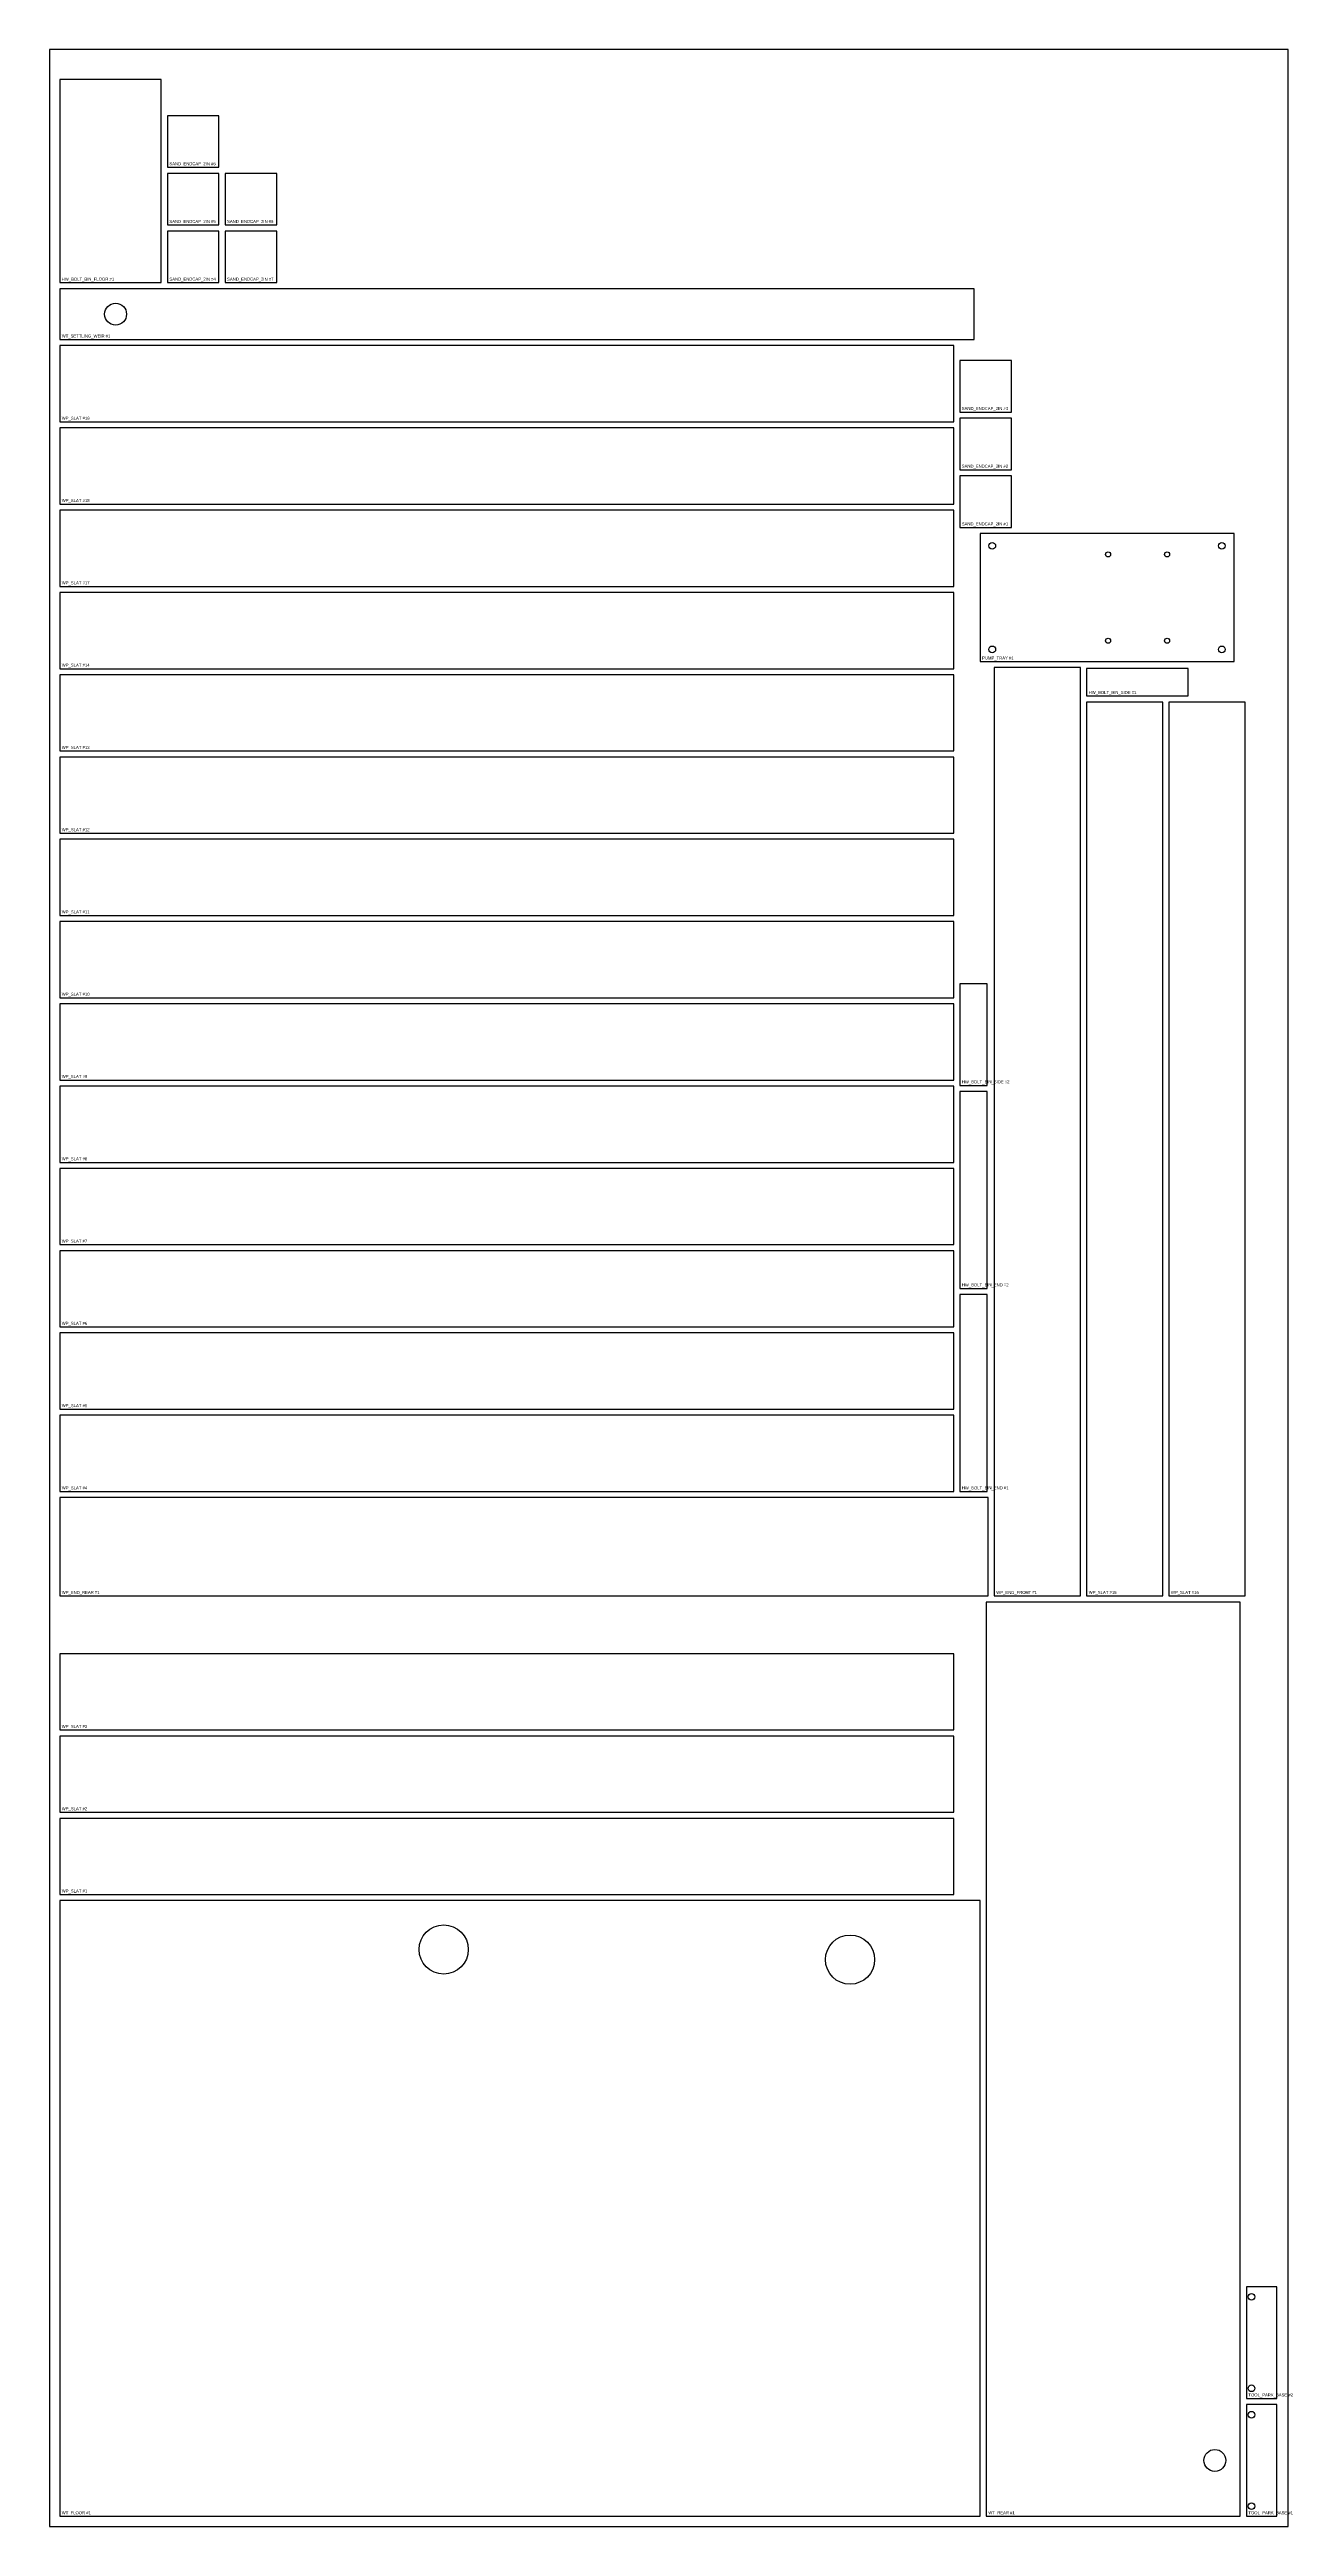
# Model space of a CAD drawing. Header units: millimetres. Extents: x 0 to 1222, y 0 to 2438.
import ezdxf

# ---------------------------------------------------------------- set-up
doc = ezdxf.new("R2010")
doc.units = ezdxf.units.MM
for name, color, linetype in [('CUT_HOLES', 7, 'Continuous'), ('CUT_OUTER', 7, 'Continuous'), ('PART_MARK_NO_CUT', 7, 'Continuous'), ('STOCK_NO_CUT', 7, 'Continuous')]:
    doc.layers.add(name, color=color, linetype=linetype)

msp = doc.modelspace()

# ---------------------------------------------------------------- linework, layer by layer
at = {"layer": 'CUT_HOLES'}
for centre, radius in [((65, 2177.9), 10.8), ((928, 1949.9), 3.3), ((1154, 1949.9), 3.3), ((1042, 1941.4), 2.5), ((1100, 1941.4), 2.5), ((1042, 1856.4), 2.5), ((1100, 1856.4), 2.5), ((928, 1847.9), 3.3), ((1154, 1847.9), 3.3), ((388, 568), 24.2), ((788, 558), 24.2), ((1183.1, 226), 3.3), ((1183.1, 136), 3.3), ((1183.1, 110), 3.3), ((1147.1, 65), 10.8), ((1183.1, 20), 3.3)]:
    msp.add_circle(centre, radius, dxfattribs=at)
at = {"layer": 'CUT_OUTER'}
for points in [[(110, 2208.9), (110, 2408.9), (10, 2408.9), (10, 2208.9)], [(116, 2322.5), (166.8, 2322.5), (166.8, 2373.3), (116, 2373.3)], [(116, 2265.7), (166.8, 2265.7), (166.8, 2316.5), (116, 2316.5)], [(172.8, 2265.7), (223.6, 2265.7), (223.6, 2316.5), (172.8, 2316.5)], [(116, 2208.9), (166.8, 2208.9), (166.8, 2259.7), (116, 2259.7)], [(172.8, 2208.9), (223.6, 2208.9), (223.6, 2259.7), (172.8, 2259.7)], [(10, 2152.9), (910, 2152.9), (910, 2202.9), (10, 2202.9)], [(10, 2071.9), (890, 2071.9), (890, 2146.9), (10, 2146.9)], [(896, 2081.5), (946.8, 2081.5), (946.8, 2132.3), (896, 2132.3)], [(896, 2024.7), (946.8, 2024.7), (946.8, 2075.5), (896, 2075.5)], [(10, 1990.9), (890, 1990.9), (890, 2065.9), (10, 2065.9)], [(896, 1967.9), (946.8, 1967.9), (946.8, 2018.7), (896, 2018.7)], [(10, 1909.9), (890, 1909.9), (890, 1984.9), (10, 1984.9)], [(916, 1835.9), (1166, 1835.9), (1166, 1961.9), (916, 1961.9)], [(10, 1828.9), (890, 1828.9), (890, 1903.9), (10, 1903.9)], [(1014.9, 916), (1014.9, 1829.9), (929.9, 1829.9), (929.9, 916)], [(1020.9, 1802), (1120.9, 1802), (1120.9, 1829), (1020.9, 1829)], [(10, 1747.9), (890, 1747.9), (890, 1822.9), (10, 1822.9)], [(1095.9, 916), (1095.9, 1796), (1020.9, 1796), (1020.9, 916)], [(1176.9, 916), (1176.9, 1796), (1101.9, 1796), (1101.9, 916)], [(10, 1666.9), (890, 1666.9), (890, 1741.9), (10, 1741.9)], [(10, 1585.9), (890, 1585.9), (890, 1660.9), (10, 1660.9)], [(10, 1504.9), (890, 1504.9), (890, 1579.9), (10, 1579.9)], [(923, 1418.7), (923, 1518.7), (896, 1518.7), (896, 1418.7)], [(10, 1423.9), (890, 1423.9), (890, 1498.9), (10, 1498.9)], [(10, 1342.9), (890, 1342.9), (890, 1417.9), (10, 1417.9)], [(923, 1218.8), (923, 1412.7), (896, 1412.7), (896, 1218.8)], [(10, 1261.9), (890, 1261.9), (890, 1336.9), (10, 1336.9)], [(10, 1180.9), (890, 1180.9), (890, 1255.9), (10, 1255.9)], [(923, 1018.9), (923, 1212.8), (896, 1212.8), (896, 1018.9)], [(10, 1099.9), (890, 1099.9), (890, 1174.9), (10, 1174.9)], [(10, 1018.9), (890, 1018.9), (890, 1093.9), (10, 1093.9)], [(10, 916), (923.9, 916), (923.9, 1012.9), (10, 1012.9)], [(1172.1, 10), (1172.1, 910), (922.1, 910), (922.1, 10)], [(10, 784.1), (890, 784.1), (890, 859.1), (10, 859.1)], [(10, 703.1), (890, 703.1), (890, 778.1), (10, 778.1)], [(10, 622.1), (890, 622.1), (890, 697.1), (10, 697.1)], [(10, 10), (916.1, 10), (916.1, 616.1), (10, 616.1)], [(1178.1, 126), (1208.1, 126), (1208.1, 236), (1178.1, 236)], [(1178.1, 10), (1208.1, 10), (1208.1, 120), (1178.1, 120)]]:
    msp.add_lwpolyline(points, close=True, dxfattribs=at)
at = {"layer": 'STOCK_NO_CUT'}
msp.add_lwpolyline([(0, 0), (1219.2, 0), (1219.2, 2438.4), (0, 2438.4)], close=True, dxfattribs=at)

# ---------------------------------------------------------------- texts
at = {"layer": 'PART_MARK_NO_CUT'}
for s, p in [('SAND_ENDCAP_2IN #6', (118, 2324.5)), ('SAND_ENDCAP_2IN #5', (118, 2267.7)), ('SAND_ENDCAP_2IN #8', (174.8, 2267.7)), ('HW_BOLT_BIN_FLOOR #1', (12, 2210.9)), ('SAND_ENDCAP_2IN #4', (118, 2210.9)), ('SAND_ENDCAP_2IN #7', (174.8, 2210.9)), ('WT_SETTLING_WEIR #1', (12, 2154.9)), ('WP_SLAT #19', (12, 2073.9)), ('SAND_ENDCAP_2IN #3', (898, 2083.5)), ('SAND_ENDCAP_2IN #2', (898, 2026.7)), ('WP_SLAT #18', (12, 1992.9)), ('SAND_ENDCAP_2IN #1', (898, 1969.9)), ('WP_SLAT #17', (12, 1911.9)), ('WP_SLAT #14', (12, 1830.9)), ('PUMP_TRAY #1', (918, 1837.9)), ('HW_BOLT_BIN_SIDE #1', (1022.9, 1804)), ('WP_SLAT #13', (12, 1749.9)), ('WP_SLAT #12', (12, 1668.9)), ('WP_SLAT #11', (12, 1587.9)), ('WP_SLAT #10', (12, 1506.9)), ('WP_SLAT #9', (12, 1425.9)), ('HW_BOLT_BIN_SIDE #2', (898, 1420.7)), ('WP_SLAT #8', (12, 1344.9)), ('WP_SLAT #7', (12, 1263.9)), ('HW_BOLT_BIN_END #2', (898, 1220.8)), ('WP_SLAT #6', (12, 1182.9)), ('WP_SLAT #5', (12, 1101.9)), ('WP_SLAT #4', (12, 1020.9)), ('HW_BOLT_BIN_END #1', (898, 1020.9)), ('WP_END_REAR #1', (12, 918)), ('WP_END_FRONT #1', (931.9, 918)), ('WP_SLAT #15', (1022.9, 918)), ('WP_SLAT #16', (1103.9, 918)), ('WP_SLAT #3', (12, 786.1)), ('WP_SLAT #2', (12, 705.1)), ('WP_SLAT #1', (12, 624.1)), ('TOOL_PARK_BASE #2', (1180.1, 128)), ('WT_FLOOR #1', (12, 12)), ('WT_REAR #1', (924.1, 12)), ('TOOL_PARK_BASE #1', (1180.1, 12))]:
    msp.add_text(s, height=3, dxfattribs=at).set_placement(p)

doc.saveas('drawing.dxf')
